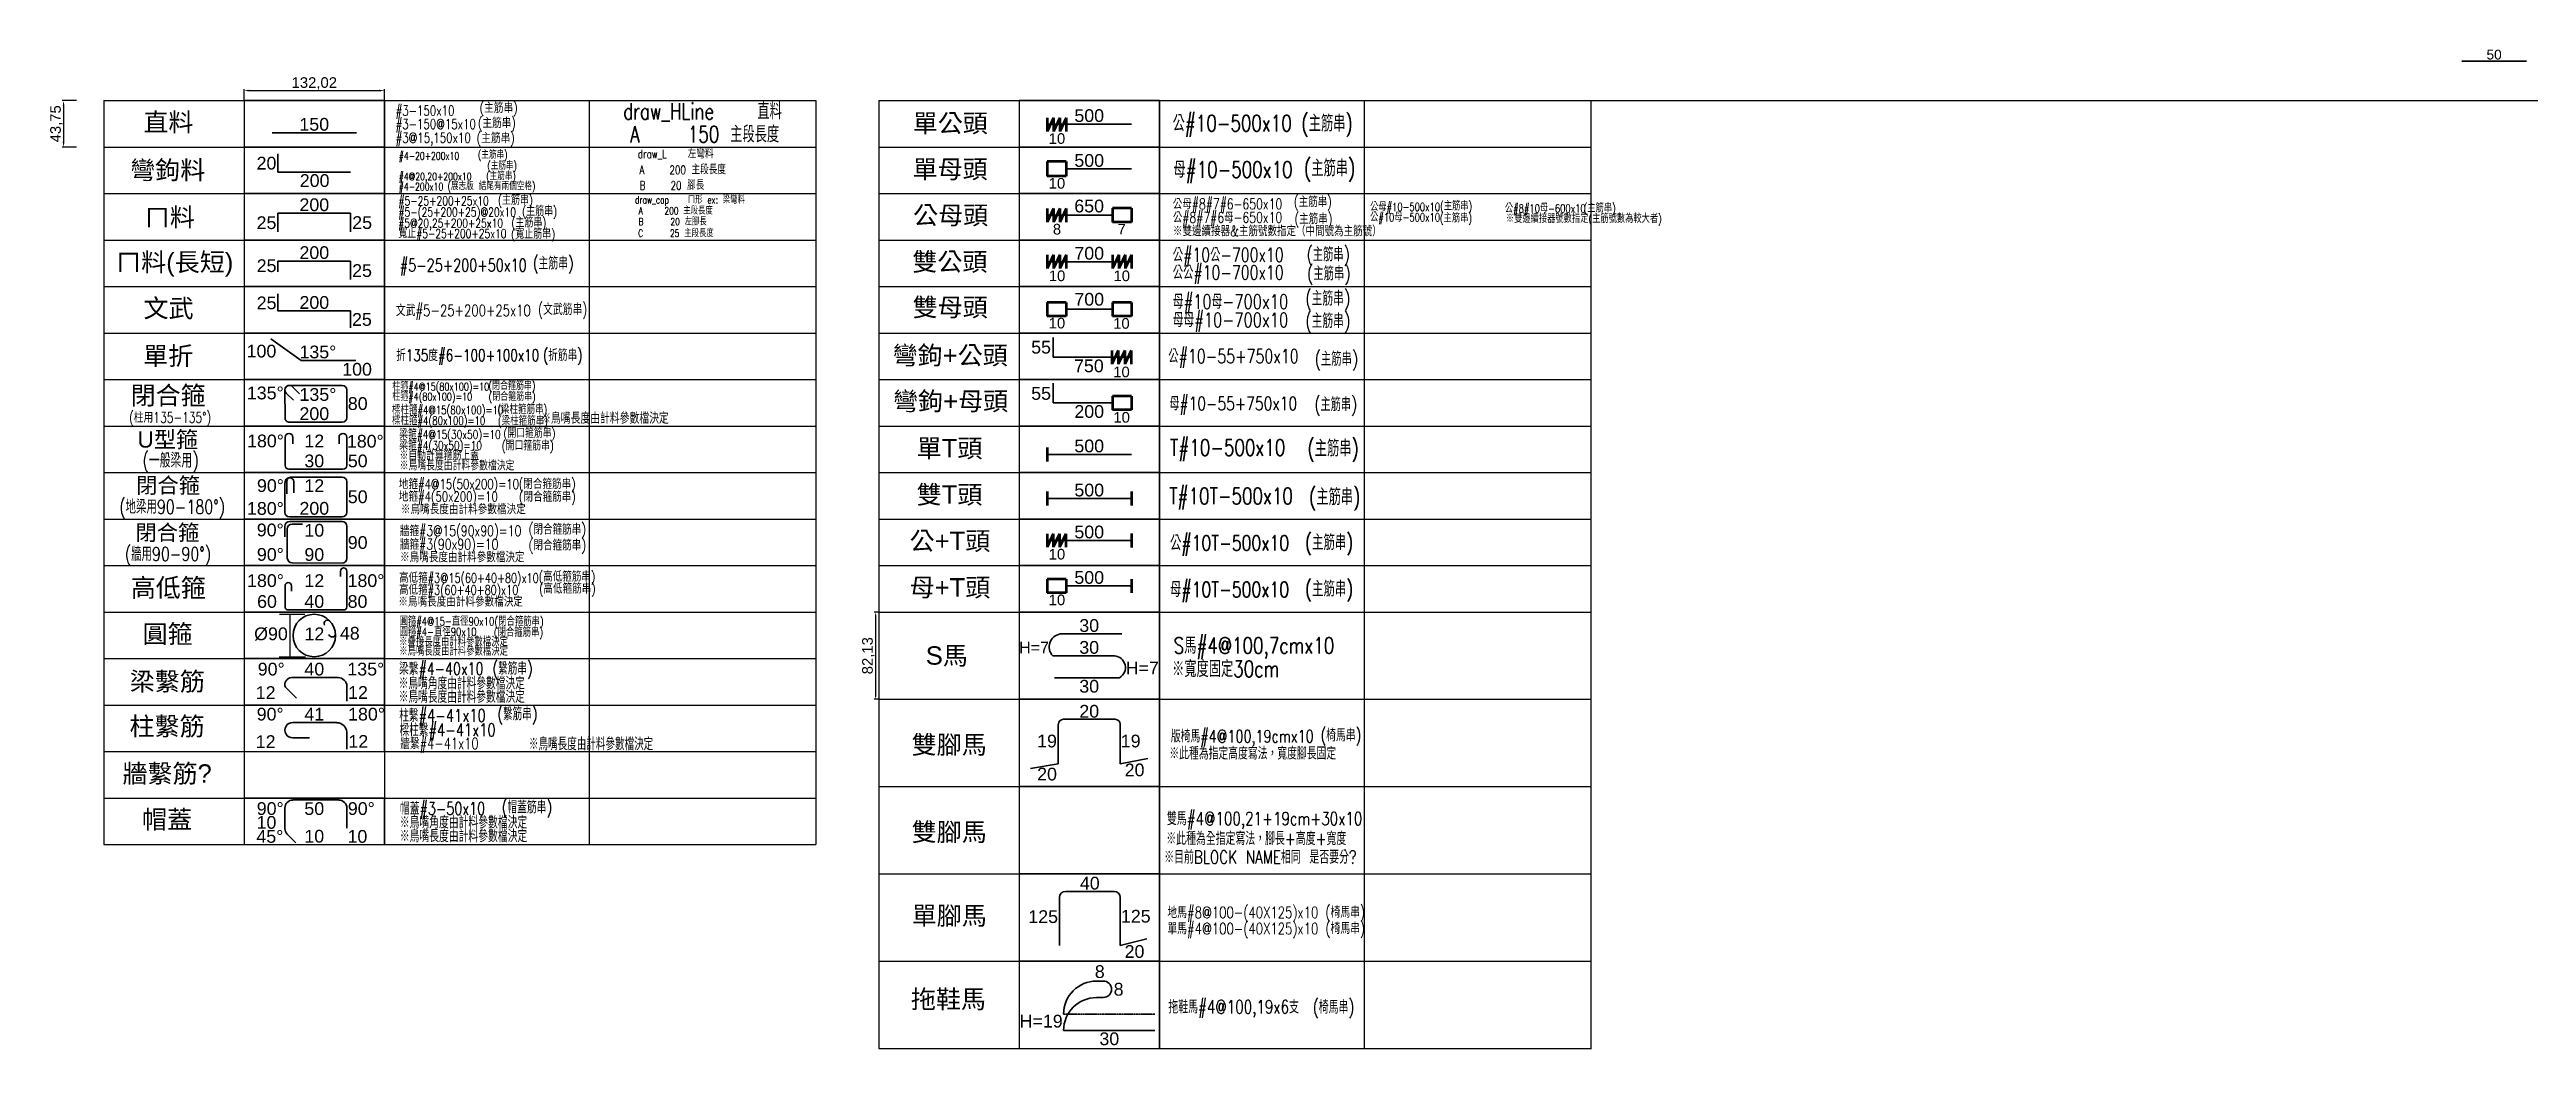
# Model space of a CAD drawing. Header units: centimetres. Extents: x 5610 to 10484, y -3338 to -105.
# Drawn here: x 8152 to 10484, y -1523 to -583 of the extents above; entities that cross this region are included whole.
import ezdxf
from ezdxf.enums import TextEntityAlignment as Align

# ---------------------------------------------------------------- set-up
doc = ezdxf.new("R2010")
doc.units = ezdxf.units.CM
doc.linetypes.add('DOT', pattern=[30, 15, -15])
for name, color, linetype in [('-取料', 31, 'Continuous'), ('1', 1, 'Continuous'), ('備註', 3, 'Continuous')]:
    doc.layers.add(name, color=color, linetype=linetype)
doc.styles.get("Standard").update_dxf_attribs({"font": 'arial.ttf'})
doc.styles.add('txt', font='txt.shx', dxfattribs={"height": 0.2, "bigfont": 'chineset.shx'})
doc.dimstyles.new('ISO-25', dxfattribs={"dimtxt": 2.5, "dimasz": 2.5, "dimexe": 1.25, "dimexo": 0.625, "dimtad": 1, "dimtxsty": 'Standard', "dimcen": 2.5, "dimadec": 0, "dimazin": 0, "dimtfac": 1, "dimtmove": 0, "dimatfit": 3, "dimfxl": 1, "dimarcsym": 0})

msp = doc.modelspace()

# ---------------------------------------------------------------- texts
at = {"layer": '-取料', "lineweight": 25, "style": 'txt', "width": 0.75}
for s, height, p in [('#3-150x10', 9.3718, (8477.701, -640.117)), ('#3-150@15x10', 9.37179, (8477.701, -652.765)), ('draw_HLine   直料', 15.35088, (8692.029, -640.731)), ('#3@15,150x10', 9.37179, (8477.701, -665.684)), ('A    150 主段長度', 15.35088, (8698.549, -662.344)), ('draw_L   左彎料', 7.98566, (8705.799, -680.927)), ('#4-20+200x10', 7.07873, (8480.774, -682.712)), ('#4@20,20+200x10', 7.07873, (8480.774, -702.104)), ('A    200 主段長度', 7.98566, (8707.32, -695.85)), ('#5-25+200+25x10', 8.36695, (8480.447, -725.068)), ('#4-200x10  ', 7.07873, (8480.774, -711.657)), ('draw_cap   ㄇ形 ex: 梁彎料', 6.8526, (8703.111, -724.062)), ('B    20 腳長', 7.9857, (8707.483, -710.504)), ('#5@20,25+200+25x10', 8.36695, (8480.186, -746.025)), ('#5-(25+200+25)@20x10', 8.36695, (8480.447, -735.546)), ('A    200 主段長度', 6.8526, (8706.517, -734.315)), ('B     20 左腳長', 6.8526, (8706.517, -744.602)), ('寬止#5-25+200+25x10', 8.36695, (8480.186, -755.806)), ('C     25 主段長度', 6.8526, (8706.055, -755.499)), ('#5-25+200+50x10', 11.75894, (8481.64, -785.505)), ('文武#5-25+200+25x10', 10.69239, (8477.971, -828.168)), ('折135度#6-100+100x10', 10.98489, (8478.227, -870.263))]:
    msp.add_text(s, height=height, dxfattribs=at).set_placement(p, align=Align.MIDDLE_LEFT)
at = {"layer": '-取料', "style": 'txt', "width": 0.75}
for s, height, p in [('公#10-500x10', 15.35088, (9209.123, -651.994)), ('母#10-500x10', 15.35088, (9209.877, -695.596)), ('公母#8#7#6-650x10', 9.95326, (9209.294, -727.918)), ('公#8#7#6母-650x10', 9.95326, (9209.294, -740.618)), ('公母#10-500x10', 7.67544, (9395.001, -730.721)), ('公#10母-500x10', 7.67544, (9395.001, -740.515)), ('公#8#10母-600x10', 7.67544, (9521.894, -732.167)), ('公#10公-700x10', 12.9582, (9209.276, -775.842)), ('公公#10-700x10', 12.9582, (9209.276, -792.376)), ('母#10母-700x10', 13.48469, (9209.269, -819.799)), ('母母#10-700x10', 13.48469, (9209.269, -837.005)), ('公#10-55+750x10', 13.01208, (9205.031, -871.131)), ('柱箍#4@15(80x100)=10', 7.42631, (8474.669, -899.876)), ('柱箍#4(80x100)=10', 7.42631, (8474.669, -909.272)), ('母#10-55+750x10', 12.7669, (9206.01, -915.664)), ('樑柱箍#4@15(80x100)=10', 7.88349, (8474.332, -921.853)), ('樑柱箍#4(80x100)=10', 7.88349, (8474.332, -931.826)), ('梁箍#4@15(30x50)=10', 8.20636, (8481.17, -944.872)), ('梁箍#4(30x50)=10', 8.20636, (8481.17, -955.254)), ('T#10-500x10', 15.35088, (9206.622, -957.195)), ('地箍#4@15(50x200)=10', 9.2693, (8480.748, -991.533)), ('地箍#4(50x200)=10', 9.2693, (8480.748, -1003.26)), ('T#10T-500x10', 15.35088, (9205.889, -1002.743)), ('牆箍#3@15(90x90)=10', 10.01453, (8481.831, -1035.487)), ('牆箍#3(90x90)=10', 10.01453, (8481.831, -1048.157)), ('公#10T-500x10', 14.34736, (9206.611, -1046.921)), ('高低箍#3@15(60+40+80)x10', 8.91166, (8480.868, -1079.878)), ('高低箍#3(60+40+80)x10', 8.91166, (8480.868, -1091.152)), ('母#10T-500x10', 14.34736, (9206.611, -1090.671)), ('圓箍#4@15-直徑90x10', 7.7769, (8481.395, -1120.726)), ('圓箍#4-直徑90x10', 7.7769, (8481.395, -1130.565)), ('S馬#4@100,7cmx10', 15.35088, (9210.174, -1143.403)), ('梁繫#4-40x10', 11.5961, (8481.021, -1165.256)), ('柱繫#4-41x10', 12.0005, (8481.222, -1209.217)), ('樑柱繫#4-41x10', 12.00055, (8481.572, -1222.827)), ('牆繫#4-41x10', 10.5355, (8482.144, -1235.55)), ('版椅馬#4@100,19cmx10', 11.72858, (9207.461, -1228.81)), ('帽蓋#3-50x10', 11.7148, (8481.782, -1296.752)), ('雙馬#4@100,21+19cm+30x10', 12.38938, (9203.823, -1306.298)), ('地馬#8@100-(40X125)x10', 10.72098, (9204.149, -1394.617)), ('單馬#4@100-(40X125)x10', 10.72098, (9204.149, -1409.809)), ('拖鞋馬#4@100,19x6支', 12.40832, (9205.08, -1483.456))]:
    msp.add_text(s, height=height, dxfattribs=at).set_placement(p, align=Align.MIDDLE_LEFT)
at = {"layer": '1', "color": 2}
for s, height, p in [('直料', 17.2697, (8263.832, -650.99)), ('單公頭', 17.2697, (8999.86, -651.891)), ('彎鉤料', 17.2697, (8263.235, -695.987)), ('單母頭', 17.2697, (8999.676, -695.128)), ('ㄇ料', 17.2697, (8265.235, -740.426)), ('公母頭', 17.2697, (9000.2, -738.47)), ('ㄇ料(長短)', 17.2697, (8269.827, -782.596)), ('雙公頭', 17.2697, (8999.473, -782.256)), ('文武', 17.2697, (8264.013, -826.048)), ('雙母頭', 17.2697, (8999.75, -825.073)), ('單折', 17.2697, (8263.618, -870.869)), ('彎鉤+公頭', 17.2697, (8999.763, -870.296)), ('閉合箍', 17.2697, (8263.621, -908.04)), ('彎鉤+母頭', 17.2697, (9000.189, -913.429)), ('U型箍', 15.2952, (8263.265, -949.547)), ('單T頭', 17.2697, (8999.143, -957.754)), ('閉合箍', 14.7436, (8263.514, -992.676)), ('雙T頭', 17.2697, (8999.138, -1001.365)), ('閉合箍', 14.7194, (8262.865, -1037.083)), ('公+T頭', 17.2697, (8999.504, -1044.924)), ('高低箍', 17.2697, (8263.76, -1089.012)), ('母+T頭', 17.2697, (8999.504, -1088.674)), ('圓箍', 17.2697, (8263.159, -1132.488)), ('S馬', 17.2697, (8996.548, -1152.805)), ('梁繫筋', 17.2697, (8262.836, -1177.218)), ('柱繫筋', 17.2697, (8262.574, -1219.39)), ('雙腳馬', 17.2697, (8998.842, -1236.706)), ('牆繫筋?', 17.2697, (8262.671, -1263.818)), ('帽蓋', 17.2697, (8262.58, -1307.018)), ('雙腳馬', 17.2697, (8998.842, -1318.834)), ('單腳馬', 17.2697, (8998.911, -1397.602)), ('拖鞋馬', 17.2697, (8998.027, -1476.101))]:
    msp.add_text(s, height=height, dxfattribs=at).set_placement(p, align=Align.MIDDLE_CENTER)
at = {"layer": '備註', "lineweight": 25, "style": 'txt', "width": 0.75}
for s, height, p in [('(主筋串)', 9.3718, (8555.109, -651.783)), ('(主筋串)', 9.3718, (8556.785, -637.542)), ('(主筋串)', 15.3509, (9330.325, -652.101)), ('(主筋串)', 9.3718, (8554.062, -666.024)), ('(主筋串)', 7.0787, (8555.219, -681.64)), ('(主筋串)', 7.0787, (8562.97, -701.73)), ('(主筋串)', 7.0787, (8564.078, -691.922)), ('(主筋串)', 15.3509, (9332.795, -694.219)), ('(展志版 結尾有兩個空格)', 7.07873, (8526.556, -711.19)), ('(主筋串)', 8.3669, (8574.05, -724.451)), ('(主筋串)', 9.9533, (9323.32, -725.865)), ('(主筋串)', 8.3669, (8586.726, -745.654)), ('(主筋串)', 8.3669, (8596.823, -734.996)), ('(主筋串)', 9.9533, (9323.764, -741.879)), ('(主筋串)', 7.6754, (9460.748, -741.314)), ('(主筋串)', 7.6754, (9460.92, -729.994)), ('※雙邊續接器號數指定(主筋號數為較大者)', 7.67544, (9522.824, -741.803)), ('(主筋串)', 7.6754, (9596.043, -731.897)), ('(寬止筋串)', 8.3669, (8586.502, -756.424)), ('※雙邊續接器&主筋號數指定（中間號為主筋號）', 9.95326, (9209.479, -753.286)), ('(主筋串)', 12.9582, (9335.139, -775.39)), ('(主筋串)', 11.7589, (8606.918, -783.683)), ('(主筋串)', 12.9582, (9335.718, -793.344)), ('(主筋串)', 13.4847, (9333.918, -816.819)), ('(文武筋串)', 10.6924, (8611.734, -827.07)), ('(主筋串)', 13.4847, (9333.918, -837.913)), ('(折筋串)', 10.9849, (8616.467, -870.118)), ('(主筋串)', 13.0121, (9342.758, -873.753)), ('(閉合箍筋串)', 7.4263, (8565.127, -899.033)), ('(閉合箍筋串)', 7.4263, (8565.293, -909.322)), ('(主筋串)', 12.7669, (9342.568, -916.527)), ('(柱用135-135°)', 9.82895, (8226.785, -928.847)), ('(梁柱箍筋串)', 7.8835, (8573.472, -921.428)), ('(梁柱箍筋串)', 7.8835, (8574.059, -932.292)), ('※鳥嘴長度由計料參數檔決定', 10.71436, (8614.723, -929.429)), ('(開口箍筋串)', 8.2064, (8577.646, -955.613)), ('(開口箍筋串)', 8.2064, (8579.285, -943.755)), ('(主筋串)', 15.3509, (9336.036, -957.891)), ('(一般梁用)', 13.5958, (8239.328, -969.26)), ('※自動計算箍筋上蓋', 8.2064, (8481.427, -964.898)), ('※鳥嘴長度由計料參數檔決定', 8.20636, (8481.517, -974.484)), ('(閉合箍筋串)', 9.2693, (8593.656, -991.377)), ('(閉合箍筋串)', 9.2693, (8593.863, -1003.391)), ('(主筋串)', 15.3509, (9337.528, -1003.67)), ('(地梁用90-180°)', 13.10542, (8217.627, -1012.857)), ('※鳥嘴長度由計料參數檔決定', 9.2693, (8482.683, -1015.257)), ('(牆用90-90°)', 13.0839, (8222.863, -1057.284)), ('(閉合箍筋串)', 10.0145, (8602.921, -1033.979)), ('(閉合箍筋串)', 10.0145, (8602.921, -1048.899)), ('(主筋串)', 14.3474, (9333.891, -1046.4)), ('※鳥嘴長度由計料參數檔決定', 10.01453, (8481.906, -1060.144)), ('(高低箍筋串)', 8.9117, (8612.521, -1078.67)), ('(高低箍筋串)', 8.9117, (8612.853, -1089.955)), ('(主筋串)', 14.3474, (9333.891, -1090.15)), ('※鳥嘴長度由計料參數檔決定', 8.91166, (8480.29, -1102.359)), ('(閉合箍筋串)', 7.7769, (8570.749, -1120.947)), ('※疊接長度由計料參數檔決定', 7.7769, (8481.071, -1139.994)), ('(閉合箍筋串)', 7.7769, (8570.169, -1131.085)), ('※鳥嘴長度由計料參數檔決定', 7.7769, (8481.137, -1148.986)), ('(繫筋串)', 11.5961, (8568.831, -1164.986)), ('※寬度固定30cm', 15.3509, (9208.611, -1165.449)), ('※鳥嘴角度由計料參數檔決定', 11.59607, (8480.658, -1178.898)), ('※鳥嘴長度由計料參數檔決定', 11.59607, (8480.658, -1191.612)), ('(繫筋串)', 12.0005, (8573.436, -1207.777)), ('※鳥嘴長度由計料參數檔決定', 12.0005, (8603.234, -1236.008)), ('(椅馬串)', 11.7286, (9348.394, -1227.82)), ('※此種為指定高度寫法，寬度腳長固定', 11.72858, (9206.077, -1244.848)), ('※鳥嘴角度由計料參數檔決定', 11.71477, (8481.679, -1309.786)), ('(帽蓋筋串)', 11.7148, (8577.559, -1295.526)), ('※鳥嘴長度由計料參數檔決定', 11.71477, (8481.679, -1322.631)), ('※此種為全指定寫法，腳長+高度+寬度', 12.38938, (9203.217, -1324.982)), ('※目前BLOCK NAME相同 是否要分?', 12.38938, (9201.24, -1342.479)), ('(椅馬串)', 10.721, (9352.939, -1394.262)), ('(椅馬串)', 10.721, (9352.939, -1409.569)), ('(椅馬串)', 12.4083, (9341.086, -1483.584))]:
    msp.add_text(s, height=height, dxfattribs=at).set_placement(p, align=Align.MIDDLE_LEFT)

# ---------------------------------------------------------------- blocks, each defined once
blk = doc.blocks.new('*D42')
at = {"layer": '1', "color": 0, "lineweight": -2, "transparency": 16777216}
for p, q in [((8177.3, -630.7), (8163.9, -630.7)), ((8165.2, -635.7), (8165.2, -669.4)), ((8177.3, -674.4), (8163.9, -674.4))]:
    blk.add_line(p, q, dxfattribs=at)
at = {"layer": '1', "color": 0, "transparency": 16777216}
for points in [[(8164.3, -635.7), (8166, -635.7), (8165.2, -630.7)], [(8164.3, -669.4), (8166, -669.4), (8165.2, -674.4)]]:
    blk.add_solid(points, dxfattribs=at)
at = {"layer": 'Defpoints', "color": 0, "transparency": 16777216}
for p in [(8177.9, -630.7), (8165.2, -674.4), (8177.9, -674.4)]:
    blk.add_point(p, dxfattribs=at)
at = {"layer": '1', "color": 0, "transparency": 16777216, "insert": (8158.5, -652.5), "char_height": 10, "attachment_point": 5, "rotation": 90}
blk.add_mtext('43,75', dxfattribs=at)
blk = doc.blocks.new('*D43')
at = {"layer": '1', "color": 0, "lineweight": -2, "transparency": 16777216}
for p, q in [((8335.1, -630.6), (8335.1, -620)), ((8340.1, -621.3), (8462.2, -621.3)), ((8467.2, -630.6), (8467.2, -620))]:
    blk.add_line(p, q, dxfattribs=at)
at = {"layer": '1', "color": 0, "transparency": 16777216}
for points in [[(8340.1, -620.4), (8340.1, -622.1), (8335.1, -621.3)], [(8462.2, -620.4), (8462.2, -622.1), (8467.2, -621.3)]]:
    blk.add_solid(points, dxfattribs=at)
at = {"layer": 'Defpoints', "color": 0, "transparency": 16777216}
for p in [(8467.2, -621.3), (8335.1, -631.2), (8467.2, -631.2)]:
    blk.add_point(p, dxfattribs=at)
at = {"layer": '1', "color": 0, "transparency": 16777216, "insert": (8401.2, -614.6), "char_height": 10, "attachment_point": 5}
blk.add_mtext('132,02', dxfattribs=at)
blk = doc.blocks.new('*D44')
at = {"layer": '1', "color": 0, "lineweight": -2, "transparency": 16777216}
for p, q in [((8932, -1111.9), (8928.2, -1111.9)), ((8929.4, -1114.4), (8929.4, -1191.5)), ((8932, -1194), (8928.2, -1194))]:
    blk.add_line(p, q, dxfattribs=at)
at = {"layer": '1', "color": 0, "transparency": 16777216}
for points in [[(8929, -1114.4), (8929.8, -1114.4), (8929.4, -1111.9)], [(8929, -1191.5), (8929.8, -1191.5), (8929.4, -1194)]]:
    blk.add_solid(points, dxfattribs=at)
at = {"layer": 'Defpoints', "color": 0, "transparency": 16777216}
for p in [(8932.6, -1111.9), (8929.4, -1194), (8932.6, -1194)]:
    blk.add_point(p, dxfattribs=at)
at = {"layer": '1', "color": 0, "transparency": 16777216, "insert": (8922.8, -1153), "char_height": 10, "attachment_point": 5, "rotation": 90}
blk.add_mtext('82,13', dxfattribs=at)
blk = doc.blocks.new('draw_rebar_main')
at = {"layer": '1', "color": 1, "lineweight": 30}
blk.add_line((0, 0), (79.4, 0), dxfattribs=at)
at = {"layer": '1', "color": 2}
blk.add_attdef('A', text='', height=12, dxfattribs=at).set_placement((39.7, 2), align=Align.CENTER)
blk = doc.blocks.new('draw_rebar_double_fold')
at = {"layer": '1', "color": 1, "lineweight": 30}
for p, q in [((0, 0), (0, 17.5)), ((0, 17.5), (68.5, 17.5)), ((68.5, 0), (68.5, 17.5))]:
    blk.add_line(p, q, dxfattribs=at)
at = {"layer": '1', "color": 2}
blk.add_attdef('B', text='', height=12, dxfattribs=at).set_placement((34.3, 19.5), align=Align.CENTER)
blk.add_attdef('A', text='', height=12, dxfattribs=at).set_placement((-1.4, 2.6), align=Align.RIGHT)
blk.add_attdef('C', (70, 2.7), '', height=12, dxfattribs=at)
blk = doc.blocks.new('draw_rebar_double_fold_uneven')
at = {"color": 1, "lineweight": 30}
for p, q in [((0, 0), (0, 10.2)), ((0, 10.2), (68.5, 10.2)), ((68.5, -7.2), (68.5, 10.2))]:
    blk.add_line(p, q, dxfattribs=at)
at = {"color": 2}
blk.add_attdef('B', text='', height=12, dxfattribs=at).set_placement((34.3, 12.2), align=Align.CENTER)
blk.add_attdef('A', text='', height=12, dxfattribs=at).set_placement((-1.3, -0.1), align=Align.RIGHT)
blk.add_attdef('C', (69.9, -4.7), '', height=12, dxfattribs=at)
blk = doc.blocks.new('draw_rebar_single_fold')
at = {"layer": '1', "color": 1, "lineweight": 30}
for q in [(0, 17.3), (68.5, 0)]:
    blk.add_line((0, 0), q, dxfattribs=at)
at = {"layer": '1', "color": 2}
blk.add_attdef('A', text='', height=12, dxfattribs=at).set_placement((-1.4, 2.5), align=Align.RIGHT)
blk.add_attdef('B', text='', height=12, dxfattribs=at).set_placement((34.6, -13.9), align=Align.CENTER)
blk = doc.blocks.new('draw_rebar_single_fold_135')
at = {"layer": '1', "color": 1, "lineweight": 30}
for p, q in [((-28.4, 20.3), (0, 0)), ((0, 0), (51.6, 0))]:
    blk.add_line(p, q, dxfattribs=at)
at = {"color": 2}
blk.add_attdef('A', text='', height=12, dxfattribs=at).set_placement((-23.3, 2.9), align=Align.RIGHT)
blk.add_attdef('C', (-1.5, 2.1), '', height=12, dxfattribs=at)
blk.add_attdef('B', text='', height=12, dxfattribs=at).set_placement((52.7, -14.2), align=Align.CENTER)
blk = doc.blocks.new('draw_coupler_double_female')
at = {"color": 2, "lineweight": 50}
for p, q in [((18.1, 13), (0, 13)), ((0, 13), (0, 0)), ((18.1, 0), (0, 0)), ((18.1, 13), (18.1, 0)), ((61.5, 13), (61.5, 0)), ((79.4, 13), (61.5, 13)), ((79.4, 0.1), (61.5, 0)), ((79.4, 13), (79.4, 0))]:
    blk.add_line(p, q, dxfattribs=at)
at = {"color": 1, "lineweight": 30}
blk.add_line((18.1, 6.5), (61.5, 6.5), dxfattribs=at)
at = {"color": 2}
for tag, height, p in [('A', 12, (39.7, 9.9)), ('B', 10, (9.3, -11.5)), ('C', 10, (70, -11.8))]:
    blk.add_attdef(tag, text='', height=height, dxfattribs=at).set_placement(p, align=Align.CENTER)
blk = doc.blocks.new('draw_coupler_female_T')
at = {"color": 2, "lineweight": 50}
for p, q in [((18.1, 13), (0, 13)), ((0, 13), (0, 0)), ((18.1, 0), (0, 0)), ((18.1, 13), (18.1, 0)), ((79.4, 13), (79.4, 0))]:
    blk.add_line(p, q, dxfattribs=at)
at = {"color": 1, "lineweight": 30}
blk.add_line((18.1, 6.5), (79.4, 6.5), dxfattribs=at)
at = {"color": 2}
for tag, height, p in [('A', 12, (39.7, 8.5)), ('B', 10, (9.3, -11.6))]:
    blk.add_attdef(tag, text='', height=height, dxfattribs=at).set_placement(p, align=Align.CENTER)
blk = doc.blocks.new('draw_rebar_horse_slipper')
at = {"color": 1, "lineweight": 30}
for p, q in [((37.3, 46.5), (31, 46.5)), ((37.3, 46.5), (31, 46.5)), ((37.3, 31), (31, 31)), ((85.9, 0), (0, 0))]:
    blk.add_line(p, q, dxfattribs=at)
at = {"color": 1, "linetype": 'DOT', "lineweight": 30, "ltscale": 0.003}
blk.add_line((85.9, 15.5), (0, 15.5), dxfattribs=at)
at = {"color": 1, "lineweight": 30}
for centre, radius, start, end in [((31, 15.5), 31, 90, 180), ((31, 0), 31, 90, 180), ((37.3, 38.8), 7.75, 270, 90)]:
    blk.add_arc(centre, radius, start, end, dxfattribs=at)
at = {"color": 2}
for tag, p in [('C', (34, 49.4)), ('A', (43, -13.8))]:
    blk.add_attdef(tag, text='', height=12, dxfattribs=at).set_placement(p, align=Align.CENTER)
blk.add_attdef('D', (47.1, 32.8), '', height=12, dxfattribs=at)
blk.add_attdef('B', text='', height=12, dxfattribs=at).set_placement((-0.9, 2.8), align=Align.RIGHT)
blk = doc.blocks.new('draw_rebar_double_fold_wenwu')
at = {"layer": '1', "color": 1, "lineweight": 30}
for p, q in [((0, 0), (0, 16.1)), ((0, 0), (68.5, 0)), ((68.5, -16), (68.5, 0))]:
    blk.add_line(p, q, dxfattribs=at)
at = {"color": 2}
blk.add_attdef('A', text='', height=12, dxfattribs=at).set_placement((-1.3, 1.6), align=Align.RIGHT)
blk.add_attdef('B', text='', height=12, dxfattribs=at).set_placement((34.3, 2), align=Align.CENTER)
blk.add_attdef('C', (69.8, -14), '', height=12, dxfattribs=at)
blk = doc.blocks.new('draw_rebar_hoop_column')
at = {"color": 1, "lineweight": 30}
for p, q in [((-1.3, 30.9), (-1.2, 2.8)), ((0, 27.7), (7.1, 20.6)), ((56.1, 35.4), (3.2, 35.4)), ((13.4, 27), (6.3, 34)), ((60.6, 3.2), (60.6, 30.9)), ((3.2, -1.3), (56.1, -1.3))]:
    blk.add_line(p, q, dxfattribs=at)
for centre, radius, start, end in [((3.2, 30.9), 4.5, 45, 180), ((3.2, 30.9), 4.5, 90, 225), ((56.1, 30.9), 4.5, 0, 90), ((3.1, 3), 4.31, 177.3984, 271.0773), ((56.1, 3.2), 4.5, 270, 0)]:
    blk.add_arc(centre, radius, start, end, dxfattribs=at)
at = {"color": 2}
for tag, p in [('D', (-2.5, 21.5)), ('E', (-2.5, 1))]:
    blk.add_attdef(tag, text='', height=12.8, dxfattribs=at).set_placement(p, align=Align.RIGHT)
for tag, p in [('C', (31.7, 20)), ('A', (28.1, 0.8))]:
    blk.add_attdef(tag, text='', height=12.8, dxfattribs=at).set_placement(p, align=Align.CENTER)
blk.add_attdef('B', (61.6, 10.9), '', height=12.8, dxfattribs=at)
blk = doc.blocks.new('draw_rebar_hoop_U')
at = {"color": 1, "lineweight": 30}
for p, q in [((-1.1, 30.5), (-1.1, 2.8)), ((6.7, 24), (6.7, 30.5)), ((52.4, 24), (52.4, 30.5)), ((60.2, 30.5), (60.2, 2.8)), ((56.3, -1.1), (2.8, -1.1))]:
    blk.add_line(p, q, dxfattribs=at)
for centre, start, end in [((2.8, 30.5), 0, 180), ((56.3, 30.5), 0, 180), ((2.8, 2.8), 180, 270), ((56.3, 2.8), 270, 0)]:
    blk.add_arc(centre, 3.9, start, end, dxfattribs=at)
at = {"color": 2}
blk.add_attdef('D', text='', height=12.6, dxfattribs=at).set_placement((-2.3, 20.7), align=Align.RIGHT)
for tag, p in [('C', (27.9, 20.7)), ('A', (27.9, 0.9))]:
    blk.add_attdef(tag, text='', height=12.6, dxfattribs=at).set_placement(p, align=Align.CENTER)
for tag, p in [('E', (60.3, 20.4)), ('B', (61.2, 0.9))]:
    blk.add_attdef(tag, p, '', height=12.6, dxfattribs=at)
blk = doc.blocks.new('draw_rebar_hoop_ground')
at = {"color": 1, "lineweight": 30}
for p, q in [((-1.5, 33.1), (-1.6, 3.4)), ((0.4, 34.2), (0.4, 21.8)), ((55.9, 38.6), (4.9, 38.8)), ((7.5, 23.1), (7.5, 33.1)), ((60.4, 3.4), (60.4, 34.1)), ((2.9, -1.1), (55.9, -1.1))]:
    blk.add_line(p, q, dxfattribs=at)
for centre, radius, start, end in [((3, 33.6), 4.53, 353.3773, 186.6227), ((4.9, 34.3), 4.52, 90.2606, 181.0243), ((55.9, 34.1), 4.5, 0, 90), ((2.9, 3.4), 4.5, 180, 270), ((55.9, 3.4), 4.5, 270, 0)]:
    blk.add_arc(centre, radius, start, end, dxfattribs=at)
at = {"color": 2}
for tag, p in [('D', (-2.6, 23.8)), ('E', (-2.7, 0.9))]:
    blk.add_attdef(tag, text='', height=12.8, dxfattribs=at).set_placement(p, align=Align.RIGHT)
for tag, p in [('C', (27.9, 23.7)), ('A', (27.9, 1))]:
    blk.add_attdef(tag, text='', height=12.8, dxfattribs=at).set_placement(p, align=Align.CENTER)
blk.add_attdef('B', (61.5, 12.6), '', height=12.8, dxfattribs=at)
blk = doc.blocks.new('draw_rebar_hoop_wall1')
at = {"color": 1, "lineweight": 30}
for p, q in [((-3.6, 33.1), (-3.6, 23.1)), ((-1.4, 30.7), (-1.3, 3.2)), ((50.2, 37.6), (0.9, 37.6)), ((3.1, 35.2), (13.1, 35.2)), ((54.7, 3), (54.7, 33.1)), ((3.2, -1.3), (50.2, -1.5))]:
    blk.add_line(p, q, dxfattribs=at)
for centre, start, end in [((0.9, 33.1), 90, 180), ((3.1, 30.7), 90, 180), ((50.2, 33.1), 0, 90), ((3.2, 3.2), 180, 270), ((50.2, 3), 270, 0)]:
    blk.add_arc(centre, 4.5, start, end, dxfattribs=at)
at = {"color": 2}
for tag, p in [('D', (-4.7, 23.7)), ('E', (-4.6, 0.7))]:
    blk.add_attdef(tag, text='', height=12, dxfattribs=at).set_placement(p, align=Align.RIGHT)
for tag, p in [('C', (24.1, 23.4)), ('A', (24.1, 0.6))]:
    blk.add_attdef(tag, text='', height=12, dxfattribs=at).set_placement(p, align=Align.CENTER)
blk.add_attdef('B', (55.6, 11.9), '', height=12, dxfattribs=at)
blk = doc.blocks.new('draw_rebar_hoop_hi_low')
at = {"color": 1, "lineweight": 30}
for p, q in [((51.4, 30.7), (51.4, 35.7)), ((57.4, 35.7), (57.4, 2.1)), ((-0.7, 21.8), (-0.7, 2.1)), ((5.3, 16.8), (5.3, 21.8)), ((2.3, -0.9), (54.4, -0.9))]:
    blk.add_line(p, q, dxfattribs=at)
for centre, start, end in [((2.3, 21.8), 0, 180), ((54.4, 35.7), 0, 180), ((2.3, 2.1), 180, 270), ((54.4, 2.1), 270, 0)]:
    blk.add_arc(centre, 3, start, end, dxfattribs=at)
at = {"color": 2}
for tag, p in [('E', (-1.8, 20.7)), ('B', (-8.4, 1.1))]:
    blk.add_attdef(tag, text='', height=12, dxfattribs=at).set_placement(p, align=Align.RIGHT)
for tag, p in [('D', (26.8, 20.7)), ('A', (26.8, 1.1))]:
    blk.add_attdef(tag, text='', height=12, dxfattribs=at).set_placement(p, align=Align.CENTER)
for tag, p in [('F', (58.1, 20.7)), ('C', (58.2, 1.1))]:
    blk.add_attdef(tag, p, '', height=12, dxfattribs=at)
blk = doc.blocks.new('draw_rebar_hoop_circle1')
at = {"color": 255}
for p, q in [((-32.6, 20), (-9, 20)), ((-22.9, 20), (-22.9, -20)), ((-32.9, -20), (-8.4, -20))]:
    blk.add_line(p, q, dxfattribs=at)
at = {"color": 1, "lineweight": 30}
blk.add_circle((0, 0), 20, dxfattribs=at)
at = {"layer": '1', "color": 1, "lineweight": 30}
for centre, radius, start, end in [((12.5, 11.2), 3.33, 31.6047, 206.3655), ((16.8, 1.9), 3.26, 194.5017, 350.3926)]:
    blk.add_arc(centre, radius, start, end, dxfattribs=at)
at = {"color": 2}
blk.add_attdef('A', text='', height=12, dxfattribs=at).set_placement((-24.9, -4.4), align=Align.RIGHT)
blk.add_attdef('C', text='', height=12, dxfattribs=at).set_placement((0.1, 1.6), align=Align.MIDDLE)
blk.add_attdef('B', (24.1, -3.9), '', height=12, dxfattribs=at)
blk = doc.blocks.new('draw_rebar_tie_90_135')
at = {"color": 1, "lineweight": 30}
for p, q in [((11, 0.8), (0.6, 11.2)), ((6.5, 20.2), (50.1, 20.2)), ((58.4, 11.9), (58.4, -2.1))]:
    blk.add_line(p, q, dxfattribs=at)
for centre, radius, start, end in [((6.7, 13.6), 6.59, 92.0123, 201.8732), ((50.1, 11.9), 8.32, 0, 90)]:
    blk.add_arc(centre, radius, start, end, dxfattribs=at)
at = {"color": 2}
for tag, p in [('D', (-0.1, 22.2)), ('B', (-8.7, 0.1))]:
    blk.add_attdef(tag, text='', height=12, dxfattribs=at).set_placement(p, align=Align.RIGHT)
blk.add_attdef('A', text='', height=12, dxfattribs=at).set_placement((27.8, 22.2), align=Align.CENTER)
for tag, p in [('E', (58.9, 22.2)), ('C', (59.6, 0.2))]:
    blk.add_attdef(tag, p, '', height=12, dxfattribs=at)
blk = doc.blocks.new('draw_rebar_tie_90_180')
at = {"color": 1, "lineweight": 30}
for p, q in [((7.9, 14.3), (49.4, 14.3)), ((23.5, 0), (7.9, 0)), ((58.7, 5.3), (58.7, -10.7))]:
    blk.add_line(p, q, dxfattribs=at)
for centre, radius, start, end in [((7.6, 7.2), 7.16, 86.9929, 273.0071), ((49.2, 4.8), 9.47, 2.8436, 88.8225)]:
    blk.add_arc(centre, radius, start, end, dxfattribs=at)
at = {"color": 2}
for tag, p in [('D', (-0.8, 16.3)), ('B', (-8.4, -9.6))]:
    blk.add_attdef(tag, text='', height=12, dxfattribs=at).set_placement(p, align=Align.RIGHT)
blk.add_attdef('A', text='', height=12, dxfattribs=at).set_placement((28.1, 16.3), align=Align.CENTER)
for tag, p in [('E', (59.9, 16.3)), ('C', (60.2, -9.4))]:
    blk.add_attdef(tag, p, '', height=12, dxfattribs=at)
blk = doc.blocks.new('draw_rebar_tie_cap')
at = {"color": 1, "lineweight": 30}
for p, q in [((-10.3, 13.4), (-10.3, 32.6)), ((-2.7, 40.2), (40.5, 40.2)), ((48, 32.6), (48, 13.7)), ((0, 0), (-8, 8))]:
    blk.add_line(p, q, dxfattribs=at)
for centre, start, end in [((-2.7, 32.6), 90, 180), ((40.5, 32.6), 0, 90), ((-2.7, 13.4), 180, 225)]:
    blk.add_arc(centre, 7.56, start, end, dxfattribs=at)
at = {"color": 2}
for tag, p in [('B', (-27.6, 13.1)), ('A', (17.4, 26.1)), ('C', (17.4, 0.1))]:
    blk.add_attdef(tag, text='', height=12, dxfattribs=at).set_placement(p, align=Align.CENTER)
for tag, p in [('E', (-11.4, 26.1)), ('F', (-11.7, -0.1))]:
    blk.add_attdef(tag, text='', height=12, dxfattribs=at).set_placement(p, align=Align.RIGHT)
for tag, p in [('G', (49, 26.1)), ('D', (48.7, -0.1))]:
    blk.add_attdef(tag, p, '', height=12, dxfattribs=at)
blk = doc.blocks.new('draw_rebar_horse_single_legged')
at = {"color": 1, "lineweight": 30}
for p, q in [((51.6, 51), (5.7, 51)), ((0, 45.4), (0, 0)), ((57.2, 0), (57.2, 45.4)), ((57.2, 0), (82.2, 6.3))]:
    blk.add_line(p, q, dxfattribs=at)
for centre, start, end in [((5.7, 45.4), 90, 180), ((51.6, 45.4), 0, 90)]:
    blk.add_arc(centre, 5.65, start, end, dxfattribs=at)
at = {"color": 2}
for tag, p in [('B', (28.6, 52.8)), ('D', (70.7, -11.5))]:
    blk.add_attdef(tag, text='', height=12, dxfattribs=at).set_placement(p, align=Align.CENTER)
blk.add_attdef('A', text='', height=12, dxfattribs=at).set_placement((-1.3, 21.3), align=Align.RIGHT)
blk.add_attdef('C', (57.9, 21.7), '', height=12, dxfattribs=at)
blk = doc.blocks.new('draw_rebar_horse_double_legged')
at = {"color": 1, "lineweight": 30}
for p, q in [((26.1, 41.8), (26.1, 4.4)), ((79.7, 46.5), (30.8, 46.5)), ((84.3, 4.4), (84.3, 41.8)), ((0, 0), (26.1, 4.4)), ((84.3, 4.4), (110.4, 9.7))]:
    blk.add_line(p, q, dxfattribs=at)
for centre, start, end in [((30.8, 41.8), 90, 180), ((79.7, 41.8), 0, 90)]:
    blk.add_arc(centre, 4.66, start, end, dxfattribs=at)
at = {"color": 2}
for tag, p in [('C', (55.2, 48)), ('A', (15.5, -11.1)), ('E', (97.9, -7.2))]:
    blk.add_attdef(tag, text='', height=12, dxfattribs=at).set_placement(p, align=Align.CENTER)
blk.add_attdef('B', text='', height=12, dxfattribs=at).set_placement((24.8, 20), align=Align.RIGHT)
blk.add_attdef('D', (84.9, 20), '', height=12, dxfattribs=at)
blk = doc.blocks.new('draw_rebar_horse_s')
at = {"color": 1, "lineweight": 30}
for p, q in [((63.3, 41.1), (5.2, 41.1)), ((56.4, 20.5), (-1.7, 20.5)), ((61.3, 0), (0, 0))]:
    blk.add_line(p, q, dxfattribs=at)
for centre, radius, start, end in [((7.4, 28.9), 12.4, 100.0453, 222.4393), ((55.7, 9.5), 11, 300.1635, 86.7227)]:
    blk.add_arc(centre, radius, start, end, dxfattribs=at)
at = {"color": 2}
for tag, p in [('A', (32.6, 43.1)), ('C', (32.6, 22.5)), ('E', (32.6, -14.1))]:
    blk.add_attdef(tag, text='', height=12, dxfattribs=at).set_placement(p, align=Align.CENTER)
blk.add_attdef('B', text='', height=10.8, dxfattribs=at).set_placement((-5.3, 23), align=Align.RIGHT)
blk.add_attdef('D', (67, 3.2), '', height=12, dxfattribs=at)
blk = doc.blocks.new('draw_coupler_male_T')
at = {"color": 2, "lineweight": 50}
for p, q in [((5.9, 12.6), (0, 0)), ((0, 12.6), (0, 0)), ((5.9, 12.6), (0, 0)), ((0, 12.6), (0, 0)), ((5.9, 12.6), (5.9, 0)), ((11.7, 12.6), (5.9, 0)), ((5.9, 12.6), (5.9, 0)), ((11.7, 12.6), (5.9, 0)), ((11.7, 12.6), (11.7, 0)), ((17.6, 12.6), (11.7, 0)), ((11.7, 12.6), (11.7, 0)), ((17.6, 12.6), (11.7, 0)), ((17.6, 12.6), (17.6, 0)), ((17.6, 12.6), (17.6, 0)), ((79.4, 12.8), (79.4, -0.2))]:
    blk.add_line(p, q, dxfattribs=at)
at = {"color": 1, "lineweight": 30}
blk.add_line((0, 6.3), (79.4, 6.3), dxfattribs=at)
at = {"color": 2}
for tag, height, p in [('A', 12, (39.7, 8.3)), ('B', 10, (9.3, -11.6))]:
    blk.add_attdef(tag, text='', height=height, dxfattribs=at).set_placement(p, align=Align.CENTER)
blk = doc.blocks.new('draw_coupler_double_T')
at = {"color": 2, "lineweight": 50}
for p, q in [((0, 13), (0, 0)), ((79.4, 13), (79.4, 0))]:
    blk.add_line(p, q, dxfattribs=at)
at = {"color": 1, "lineweight": 30}
blk.add_line((0, 6.5), (79.4, 6.5), dxfattribs=at)
at = {"color": 2}
blk.add_attdef('A', text='', height=12, dxfattribs=at).set_placement((39.7, 8.5), align=Align.CENTER)
blk = doc.blocks.new('draw_coupler_single_T')
at = {"color": 2, "lineweight": 50}
blk.add_line((0, 13), (0, 0), dxfattribs=at)
at = {"color": 1, "lineweight": 30}
blk.add_line((0, 6.5), (79.4, 6.5), dxfattribs=at)
at = {"color": 2}
blk.add_attdef('A', text='', height=12, dxfattribs=at).set_placement((39.7, 8.5), align=Align.CENTER)
blk = doc.blocks.new('draw_coupler_female_fold')
at = {"color": 1, "lineweight": 30}
for q in [(0, 18.7), (55.8, 0)]:
    blk.add_line((0, 0), q, dxfattribs=at)
at = {"color": 2, "lineweight": 50}
for p, q in [((55.8, 6.5), (55.8, -6.5)), ((73.7, 6.5), (55.8, 6.5)), ((73.7, 6.5), (73.7, -6.5)), ((73.7, -6.5), (55.8, -6.5))]:
    blk.add_line(p, q, dxfattribs=at)
at = {"color": 2}
blk.add_attdef('A', text='', height=12, dxfattribs=at).set_placement((-2, 3), align=Align.RIGHT)
for tag, height, p in [('B', 12, (34, -14)), ('C', 10, (64.5, -18.5))]:
    blk.add_attdef(tag, text='', height=height, dxfattribs=at).set_placement(p, align=Align.CENTER)
blk = doc.blocks.new('draw_coupler_male_fold')
at = {"color": 1, "lineweight": 30}
for q in [(0, 18.7), (73.4, 0)]:
    blk.add_line((0, 0), q, dxfattribs=at)
at = {"color": 2, "lineweight": 50}
for p, q in [((61.4, 6.5), (55.4, -6.5)), ((55.4, 6.5), (55.4, -6.5)), ((61.4, 6.5), (61.4, -6.5)), ((67.4, 6.5), (61.4, -6.5)), ((67.4, 6.5), (67.4, -6.5)), ((73.4, 6.5), (67.4, -6.5)), ((73.4, 6.5), (73.4, -6.5))]:
    blk.add_line(p, q, dxfattribs=at)
at = {"color": 2}
blk.add_attdef('A', text='', height=12, dxfattribs=at).set_placement((-2, 3.5), align=Align.RIGHT)
for tag, height, p in [('B', 12, (33.7, -14.1)), ('C', 10, (64.4, -18.8))]:
    blk.add_attdef(tag, text='', height=height, dxfattribs=at).set_placement(p, align=Align.CENTER)
blk = doc.blocks.new('draw_coupler_double_male')
at = {"color": 2, "lineweight": 50}
for p, q in [((6, 12.8), (0, 0)), ((0, 12.8), (0, 0)), ((6, 12.8), (6, 0)), ((11.9, 12.8), (6, 0)), ((11.9, 12.8), (11.9, 0)), ((17.9, 12.8), (11.9, 0)), ((17.9, 12.8), (17.9, 0)), ((67.5, 12.9), (61.5, 0)), ((61.5, 12.9), (61.5, 0)), ((67.5, 12.9), (67.5, 0)), ((73.4, 12.9), (67.5, 0)), ((73.4, 12.9), (73.4, 0)), ((79.4, 12.9), (73.4, 0)), ((79.4, 12.9), (79.4, 0))]:
    blk.add_line(p, q, dxfattribs=at)
at = {"color": 1, "lineweight": 30}
blk.add_line((0, 6.4), (79.4, 6.4), dxfattribs=at)
at = {"color": 2}
for tag, height, p in [('A', 12, (39.7, 8.4)), ('B', 10, (9.4, -11.8)), ('C', 10, (70.3, -11.8))]:
    blk.add_attdef(tag, text='', height=height, dxfattribs=at).set_placement(p, align=Align.CENTER)
blk = doc.blocks.new('draw_coupler_male_female')
at = {"color": 1, "lineweight": 30}
blk.add_line((-0.2, 6.5), (61.4, 6.5), dxfattribs=at)
at = {"color": 2, "lineweight": 50}
for p, q in [((6, 12.9), (0, 0)), ((0, 12.9), (0, 0)), ((6, 12.9), (6, 0)), ((12, 12.9), (6, 0)), ((12, 12.9), (12, 0)), ((18, 12.9), (12, 0)), ((18, 12.9), (18, 0)), ((61.4, 13), (61.4, 0)), ((79.2, 13), (61.4, 13)), ((79.2, 13), (79.2, 0)), ((79.2, 0), (61.4, 0))]:
    blk.add_line(p, q, dxfattribs=at)
at = {"color": 2}
for tag, height, p in [('A', 12, (39.5, 9.1)), ('B', 10, (9.2, -11.7)), ('C', 10, (70.1, -11.7))]:
    blk.add_attdef(tag, text='', height=height, dxfattribs=at).set_placement(p, align=Align.CENTER)
blk = doc.blocks.new('draw_coupler_female')
at = {"color": 2, "lineweight": 50}
for p, q in [((0, 13.9), (0, 0)), ((18.1, 13.9), (0, 13.9)), ((18.1, 0), (0, 0)), ((18.1, 13.9), (18.1, 0))]:
    blk.add_line(p, q, dxfattribs=at)
at = {"color": 1, "lineweight": 30}
blk.add_line((18.1, 6.9), (79.4, 6.9), dxfattribs=at)
at = {"color": 2}
for tag, height, p in [('A', 12, (39.7, 8.9)), ('B', 10, (9.3, -11.6))]:
    blk.add_attdef(tag, text='', height=height, dxfattribs=at).set_placement(p, align=Align.CENTER)
blk = doc.blocks.new('draw_coupler_male')
at = {"color": 2, "lineweight": 50}
for p, q in [((6, 13), (0, 0.1)), ((0, 13), (0, 0.1)), ((6, 13), (6, 0.1)), ((11.9, 13), (6, 0.1)), ((11.9, 13), (11.9, 0.1)), ((17.9, 13), (11.9, 0.1)), ((17.9, 13), (17.9, 0.1))]:
    blk.add_line(p, q, dxfattribs=at)
at = {"color": 1, "lineweight": 30}
blk.add_line((0, 7), (79.4, 7), dxfattribs=at)
at = {"color": 2}
for tag, height, p in [('A', 12, (39.7, 9)), ('B', 10, (9.3, -11.6))]:
    blk.add_attdef(tag, text='', height=height, dxfattribs=at).set_placement(p, align=Align.CENTER)

# ---------------------------------------------------------------- dimensions: what is measured, and where the dimension line sits
at = {"layer": '1'}
dim = msp.add_linear_dim(base=(8467.165, -621.269), p1=(8335.148, -631.197), p2=(8467.165, -631.197), dimstyle='ISO-25', override={"dimtxt": 10, "dimasz": 5}, dxfattribs=at)
dim.commit()
dim.dimension.update_dxf_attribs({"geometry": '*D43', "text_midpoint": (8401.157, -614.634)})
dim = msp.add_linear_dim(base=(8165.161, -674.42), p1=(8177.926, -630.67), p2=(8177.926, -674.42), angle=90, dimstyle='ISO-25', override={"dimtxt": 10, "dimasz": 5}, dxfattribs=at)
dim.commit()
dim.dimension.update_dxf_attribs({"geometry": '*D42', "text_midpoint": (8165.161, -652.545), "dimtype": 160})
dim = msp.add_linear_dim(base=(8929.423, -1194.045), p1=(8932.615, -1111.918), p2=(8932.615, -1194.045), angle=90, dimstyle='ISO-25', override={"dimtxt": 10}, dxfattribs=at)
dim.commit()
dim.dimension.update_dxf_attribs({"geometry": '*D44', "text_midpoint": (8922.789, -1152.982)})

# ---------------------------------------------------------------- linework, layer by layer
for p, q in [((8203.13, -630.67), (8873.384, -630.67)), ((8203.13, -630.67), (8203.13, -1330.67)), ((8335.148, -630.67), (8335.148, -1330.67)), ((8467.165, -630.67), (8467.165, -1330.67)), ((8659.916, -630.67), (8659.916, -1330.67)), ((8873.384, -630.67), (8873.384, -1330.67)), ((8932.615, -630.67), (9602.868, -630.67)), ((8932.615, -630.67), (8932.615, -1522.554)), ((9064.632, -630.67), (9064.632, -1522.554)), ((9196.65, -630.67), (9196.65, -1522.554)), ((9389.4, -630.67), (9389.4, -1522.554)), ((9602.868, -630.67), (9602.868, -1522.554)), ((8203.13, -674.42), (8873.384, -674.42)), ((8203.13, -674.42), (8873.384, -674.42)), ((8932.615, -674.42), (9602.868, -674.42)), ((8203.13, -718.17), (8873.384, -718.17)), ((8932.615, -718.17), (9602.868, -718.17)), ((8203.13, -761.92), (8873.384, -761.92)), ((8932.615, -761.92), (9602.868, -761.92)), ((8203.13, -805.67), (8873.384, -805.67)), ((8932.615, -805.67), (9602.868, -805.67)), ((8203.13, -849.42), (8873.384, -849.42)), ((8932.615, -849.418), (9603.291, -849.418)), ((8203.13, -893.17), (8873.384, -893.17)), ((8932.615, -893.168), (9603.291, -893.168)), ((8203.13, -936.92), (8873.384, -936.92)), ((8932.615, -936.918), (9603.291, -936.918)), ((8203.13, -980.67), (8873.384, -980.67)), ((8932.615, -980.668), (9603.291, -980.668)), ((8203.13, -1024.42), (8873.384, -1024.42)), ((8932.615, -1024.418), (9603.291, -1024.418)), ((8203.13, -1068.17), (8873.384, -1068.17)), ((8932.615, -1068.168), (9603.291, -1068.168)), ((8203.13, -1111.92), (8873.384, -1111.92)), ((8203.13, -1111.92), (8873.199, -1111.92)), ((8203.13, -1111.93), (8873.384, -1111.93)), ((8203.13, -1111.932), (8873.384, -1111.932)), ((8932.615, -1111.918), (9603.291, -1111.918)), ((8203.13, -1155.67), (8873.384, -1155.67)), ((8203.13, -1199.42), (8873.384, -1199.42)), ((8932.615, -1194.045), (9603.291, -1194.045)), ((8203.13, -1243.17), (8873.384, -1243.17)), ((8932.615, -1276.172), (9603.291, -1276.172)), ((8203.13, -1286.92), (8873.384, -1286.92)), ((8203.13, -1330.67), (8873.384, -1330.67)), ((8932.615, -1358.3), (9603.291, -1358.3)), ((8932.615, -1440.427), (9603.291, -1440.427)), ((8932.615, -1522.554), (9603.291, -1522.554))]:
    msp.add_line(p, q)
msp.add_ray((9080.942, -630.67), (1, 0))
for points in [[(8335.148, -630.67), (8335.148, -674.42), (8467.165, -674.42), (8467.165, -630.67), (8335.148, -630.67)], [(9064.632, -630.67), (9064.632, -674.42), (9196.65, -674.42), (9196.65, -630.67), (9064.632, -630.67)], [(8335.148, -674.42), (8335.148, -718.17), (8467.165, -718.17), (8467.165, -674.42), (8335.148, -674.42)], [(9064.632, -674.42), (9064.632, -718.17), (9196.65, -718.17), (9196.65, -674.42), (9064.632, -674.42)], [(8335.148, -718.17), (8335.148, -761.92), (8467.165, -761.92), (8467.165, -718.17), (8335.148, -718.17)], [(9064.632, -718.17), (9064.632, -761.92), (9196.65, -761.92), (9196.65, -718.17), (9064.632, -718.17)], [(8335.148, -761.92), (8335.148, -805.67), (8467.165, -805.67), (8467.165, -761.92), (8335.148, -761.92)], [(9064.632, -761.92), (9064.632, -805.67), (9196.65, -805.67), (9196.65, -761.92), (9064.632, -761.92)], [(8335.148, -805.67), (8335.148, -849.42), (8467.165, -849.42), (8467.165, -805.67), (8335.148, -805.67)], [(9064.632, -805.668), (9064.632, -849.418), (9196.65, -849.418), (9196.65, -805.668), (9064.632, -805.668)], [(8335.148, -849.42), (8335.148, -893.17), (8467.165, -893.17), (8467.165, -849.42), (8335.148, -849.42)], [(9064.632, -849.418), (9064.632, -893.168), (9196.65, -893.168), (9196.65, -849.418), (9064.632, -849.418)], [(8335.148, -893.17), (8335.148, -936.92), (8467.165, -936.92), (8467.165, -893.17), (8335.148, -893.17)], [(9064.632, -893.168), (9064.632, -936.918), (9196.65, -936.918), (9196.65, -893.168), (9064.632, -893.168)], [(8335.148, -936.92), (8335.148, -980.67), (8467.165, -980.67), (8467.165, -936.92), (8335.148, -936.92)], [(9064.632, -936.918), (9064.632, -980.668), (9196.65, -980.668), (9196.65, -936.918), (9064.632, -936.918)], [(8335.148, -980.67), (8335.148, -1024.42), (8467.165, -1024.42), (8467.165, -980.67), (8335.148, -980.67)], [(9064.632, -980.668), (9064.632, -1024.418), (9196.65, -1024.418), (9196.65, -980.668), (9064.632, -980.668)], [(8335.148, -1024.42), (8335.148, -1068.17), (8467.165, -1068.17), (8467.165, -1024.42), (8335.148, -1024.42)], [(9064.632, -1024.418), (9064.632, -1068.168), (9196.65, -1068.168), (9196.65, -1024.418), (9064.632, -1024.418)], [(8335.148, -1068.182), (8335.148, -1111.932), (8467.165, -1111.932), (8467.165, -1068.182), (8335.148, -1068.182)], [(9064.632, -1068.168), (9064.632, -1111.918), (9196.65, -1111.918), (9196.65, -1068.168), (9064.632, -1068.168)], [(8335.148, -1111.92), (8335.148, -1155.67), (8467.165, -1155.67), (8467.165, -1111.92), (8335.148, -1111.92)], [(9064.632, -1111.918), (9064.632, -1194.045), (9196.65, -1194.045), (9196.65, -1111.918), (9064.632, -1111.918)], [(8335.148, -1155.67), (8335.148, -1199.42), (8467.165, -1199.42), (8467.165, -1155.67), (8335.148, -1155.67)], [(8335.148, -1199.42), (8335.148, -1243.17), (8467.165, -1243.17), (8467.165, -1199.42), (8335.148, -1199.42)], [(9064.632, -1194.045), (9064.632, -1276.172), (9196.65, -1276.172), (9196.65, -1194.045), (9064.632, -1194.045)], [(9064.632, -1276.172), (9064.632, -1358.3), (9196.65, -1358.3), (9196.65, -1276.172), (9064.632, -1276.172)], [(8335.148, -1286.92), (8335.148, -1330.67), (8467.165, -1330.67), (8467.165, -1286.92), (8335.148, -1286.92)], [(9064.632, -1358.3), (9064.632, -1440.427), (9196.65, -1440.427), (9196.65, -1358.3), (9064.632, -1358.3)], [(9064.632, -1440.427), (9064.632, -1522.554), (9196.65, -1522.554), (9196.65, -1440.427), (9064.632, -1440.427)]]:
    msp.add_lwpolyline(points)

# ---------------------------------------------------------------- block references
for name, p, xscale, yscale, zscale, values in [('draw_rebar_main', (10422.587, -593.523), 0.7675438596491228, 0.7675438596491228, 0.7675438596491228, {'A': '50'}), ('draw_rebar_hoop_column', (8374.776, -932.013), 0.9404861871321262, 0.9404861871321262, 0.9404861871321262, {'A': '200', 'B': '80', 'C': '135%%D', 'D': '135%%D'}), ('draw_rebar_hoop_U', (8374.705, -976.546), 0.9491097936841596, 0.9491097936841596, 0.9491097936841596, {'A': '30', 'B': '50', 'C': '12', 'D': '180%%D', 'E': '180%%D'}), ('draw_rebar_hoop_ground', (8375.014, -1021.282), 0.9381381967648289, 0.9381381967648289, 0.9381381967648289, {'A': '200', 'B': '50', 'C': '12', 'D': '90%%D', 'E': '180%%D'})]:
    msp.add_blockref(name, p, dxfattribs=dict(xscale=xscale, yscale=yscale, zscale=zscale)).add_auto_attribs(values)
for name, p, values in [('draw_rebar_main', (8361.462, -660.985), {'A': '150'}), ('draw_coupler_male', (9090.942, -659.786), {'A': '500', 'B': '10'}), ('draw_rebar_single_fold', (8366.903, -698.022), {'A': '20', 'B': '200'}), ('draw_coupler_female', (9090.942, -701.898), {'A': '500', 'B': '10'}), ('draw_rebar_double_fold', (8366.903, -754.163), {'A': '25', 'B': '200', 'C': '25'}), ('draw_coupler_male_female', (9091.075, -744.959), {'A': '650', 'B': '8', 'C': '7'}), ('draw_rebar_double_fold_uneven', (8366.903, -791.907), {'A': '25', 'B': '200', 'C': '25'}), ('draw_coupler_double_male', (9090.942, -788.748), {'A': '700', 'B': '10', 'C': '10'}), ('draw_rebar_double_fold_wenwu', (8366.903, -828.611), {'A': '25', 'B': '200', 'C': '25'}), ('draw_coupler_double_female', (9090.942, -833.52), {'A': '700', 'B': '10', 'C': '10'}), ('draw_rebar_single_fold_135', (8388.744, -875.289), {'A': '100', 'B': '100', 'C': '135%%d'}), ('draw_coupler_male_fold', (9096.623, -872.181), {'A': '55', 'B': '750', 'C': '10'}), ('draw_coupler_female_fold', (9096.648, -915.209), {'A': '55', 'B': '200', 'C': '10'}), ('draw_coupler_single_T', (9090.942, -970.126), {'A': '500'}), ('draw_coupler_double_T', (9090.942, -1011.608), {'A': '500'}), ('draw_rebar_hoop_wall1', (8377.102, -1064.395), {'A': '90', 'B': '90', 'C': '10', 'D': '90%%D', 'E': '90%%D'}), ('draw_coupler_male_T', (9090.942, -1050.88), {'A': '500', 'B': '10'}), ('draw_rebar_hoop_hi_low', (8374.379, -1109.059), {'A': '40', 'B': '60', 'C': '80', 'D': '12', 'E': '180%%D', 'F': '180%%D'}), ('draw_coupler_female_T', (9090.942, -1093.859), {'A': '500', 'B': '10'}), ('draw_rebar_hoop_circle1', (8401.157, -1133.987), {'A': '%%C90', 'B': '48', 'C': '12'}), ('draw_rebar_horse_s', (9098.003, -1173.672), {'A': '30', 'B': 'H=7', 'C': '30', 'D': 'H=7', 'E': '30'}), ('draw_rebar_tie_90_135', (8373.405, -1193.813), {'A': '40', 'B': '12', 'C': '12', 'D': '90%%D', 'E': '135%%D'}), ('draw_rebar_tie_90_180', (8373.104, -1230.28), {'A': '41', 'B': '12', 'C': '12', 'D': '90%%D', 'E': '180%%D'}), ('draw_rebar_horse_double_legged', (9075.429, -1259.295), {'A': '20', 'B': '19', 'C': '20', 'D': '19', 'E': '20'}), ('draw_rebar_tie_cap', (8383.756, -1328.956), {'A': '50', 'B': '10', 'C': '10', 'D': '10', 'E': '90%%D', 'F': '45%%D', 'G': '90%%D'}), ('draw_rebar_horse_single_legged', (9102.573, -1425.828), {'A': '125', 'B': '40', 'C': '125', 'D': '20'}), ('draw_rebar_horse_slipper', (9106.554, -1505.65), {'A': '30', 'B': 'H=19', 'D': '8', 'C': '8'})]:
    msp.add_blockref(name, p).add_auto_attribs(values)

msp.set_redraw_order([(e.dxf.handle, doc.entitydb.next_handle()) for e in msp.query("TEXT MTEXT ATTDEF DIMENSION ARC_DIMENSION")])  # texts and dimensions are drawn at this point

doc.saveas('drawing.dxf')
